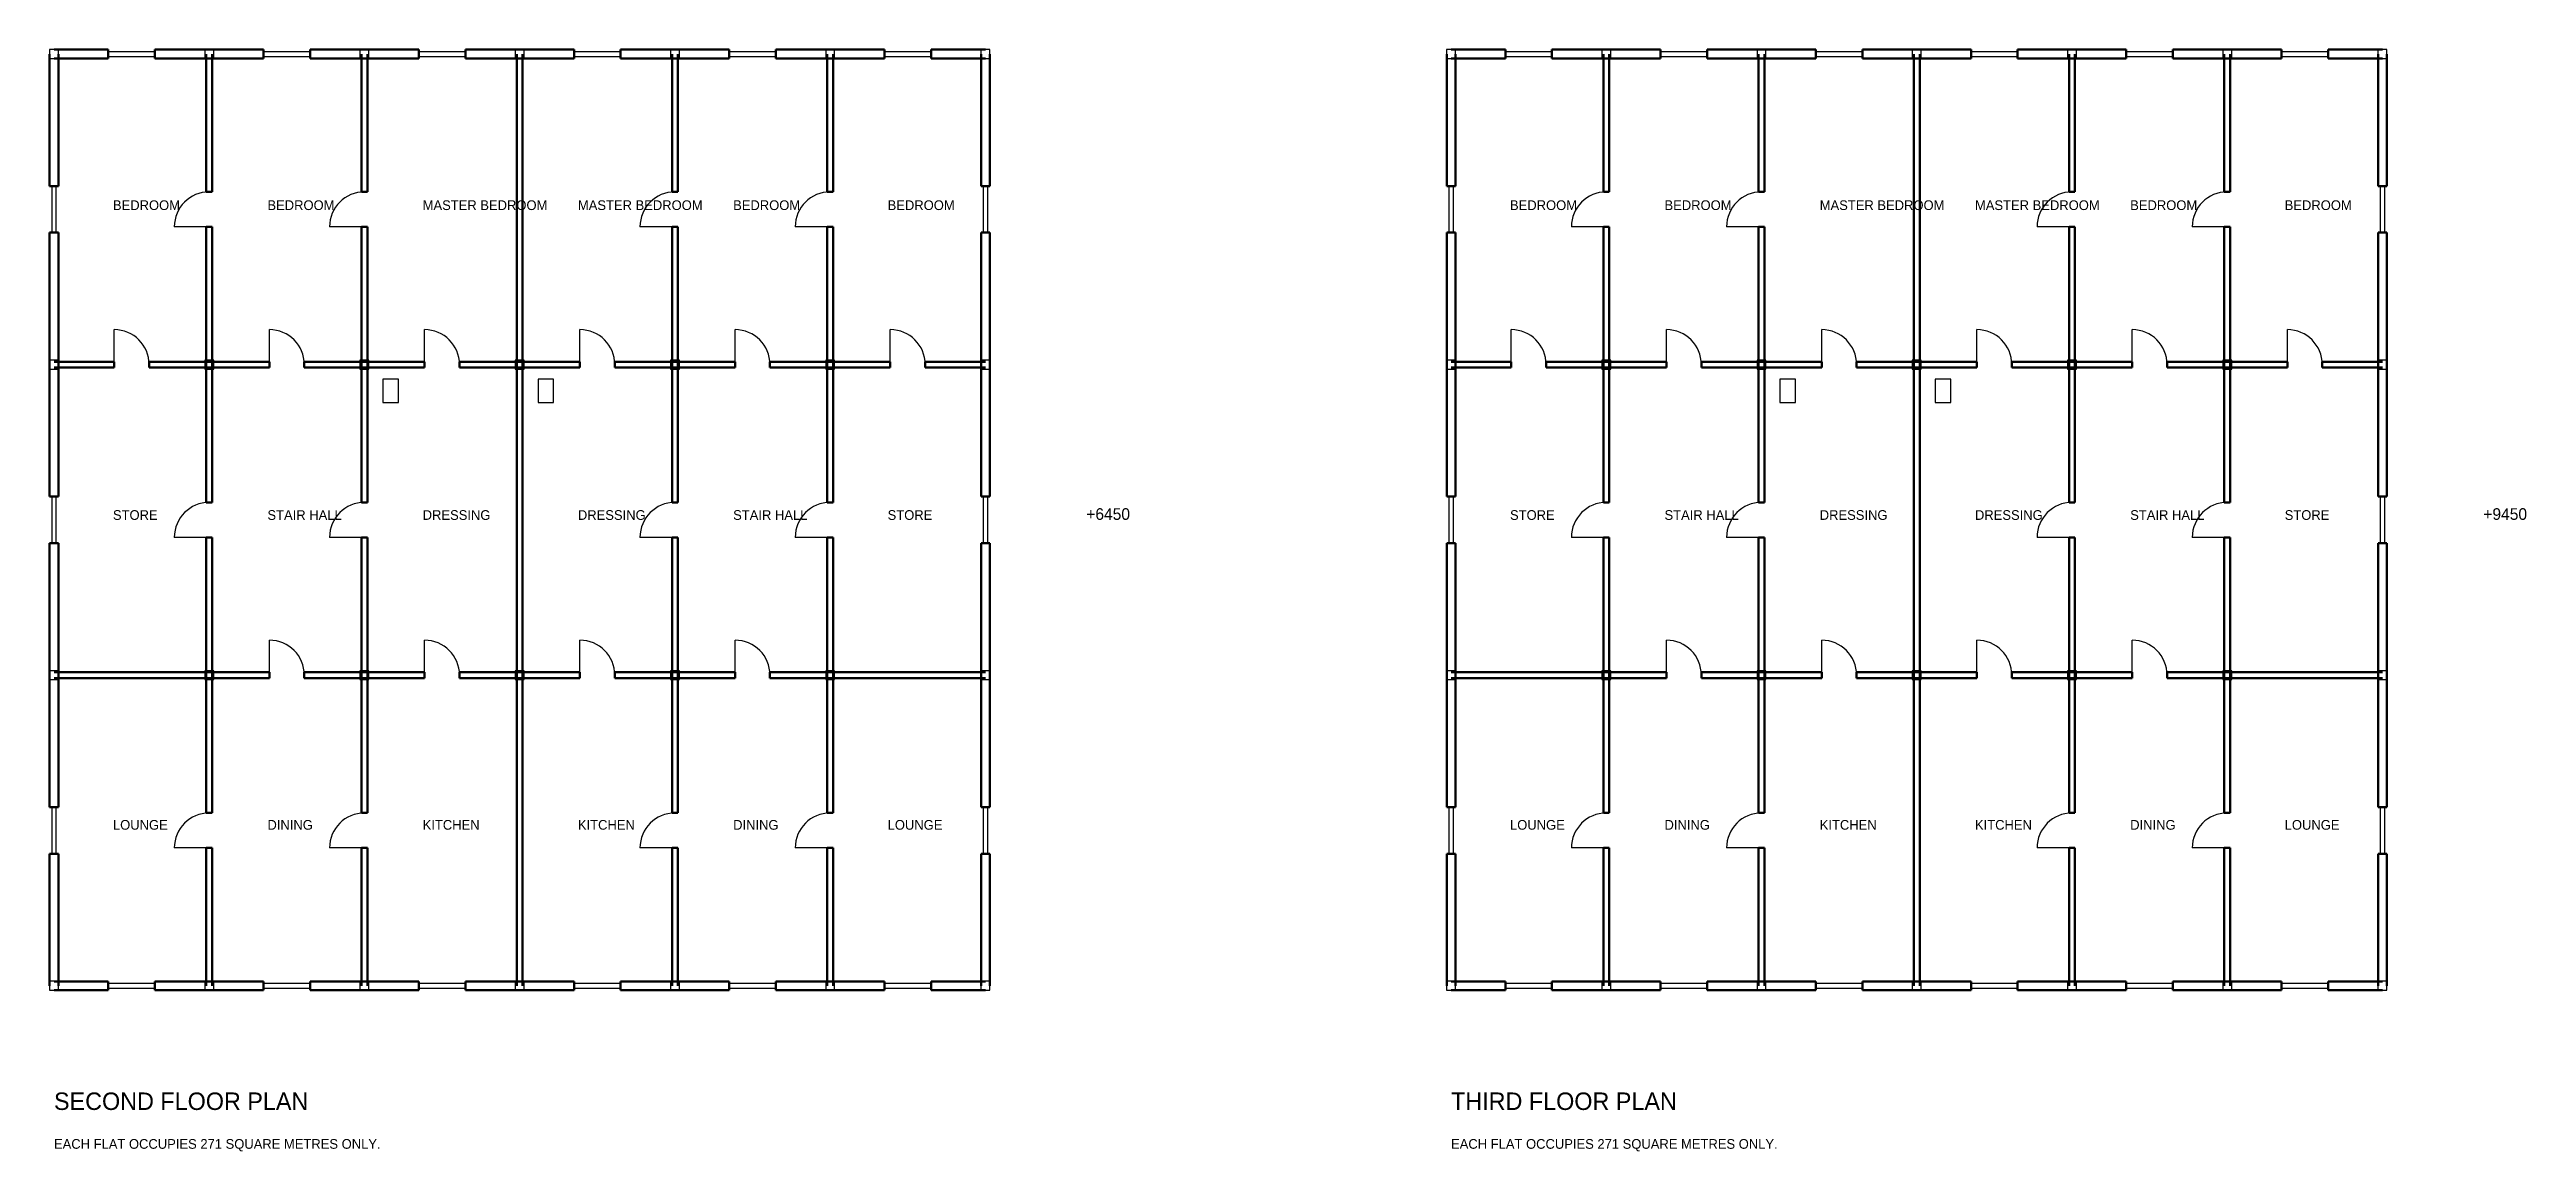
# Model space of a CAD drawing. Header units: metres. Extents: x 0 to 210, y -4 to 24.
# Drawn here: x 71.9 to 135.7, y -4.3 to 24.1 of the extents above; entities that cross this region are included whole.
import ezdxf

# ---------------------------------------------------------------- set-up
doc = ezdxf.new("R2010")
doc.units = ezdxf.units.M
for name, color, linetype in [('COLUMN', 5, 'CONTINUOUS'), ('DOOR', 3, 'CONTINUOUS'), ('SANITARY', 7, 'CONTINUOUS'), ('TEXT', 6, 'CONTINUOUS'), ('WALL', 4, 'CONTINUOUS'), ('WIND', 2, 'CONTINUOUS')]:
    doc.layers.add(name, color=color, linetype=linetype)

msp = doc.modelspace()

# ---------------------------------------------------------------- texts
at = {"layer": 'TEXT'}
for s, height, p in [('BEDROOM', 0.25, (73.5187, 19.9812)), ('BEDROOM', 0.25, (77.5, 19.9812)), ('MASTER BEDROOM', 0.25, (81.5, 19.9812)), ('MASTER BEDROOM', 0.25, (85.5, 19.9812)), ('BEDROOM', 0.25, (89.5, 19.9812)), ('BEDROOM', 0.25, (93.4813, 19.9812)), ('BEDROOM', 0.25, (109.5187, 19.9812)), ('BEDROOM', 0.25, (113.5, 19.9812)), ('MASTER BEDROOM', 0.25, (117.5, 19.9812)), ('MASTER BEDROOM', 0.25, (121.5, 19.9812)), ('BEDROOM', 0.25, (125.5, 19.9812)), ('BEDROOM', 0.25, (129.4812, 19.9812)), ('STORE', 0.25, (73.5187, 12)), ('STAIR HALL', 0.25, (77.5, 12)), ('DRESSING', 0.25, (81.5, 12)), ('DRESSING', 0.25, (85.5, 12)), ('STAIR HALL', 0.25, (89.5, 12)), ('STORE', 0.25, (93.4813, 12)), ('+6450', 0.3, (98.6, 12)), ('STORE', 0.25, (109.5187, 12)), ('STAIR HALL', 0.25, (113.5, 12)), ('DRESSING', 0.25, (117.5, 12)), ('DRESSING', 0.25, (121.5, 12)), ('STAIR HALL', 0.25, (125.5, 12)), ('STORE', 0.25, (129.4812, 12)), ('+9450', 0.3, (134.6, 12)), ('LOUNGE', 0.25, (73.5187, 4.0187)), ('DINING', 0.25, (77.5, 4.0187)), ('KITCHEN', 0.25, (81.5, 4.0187)), ('KITCHEN', 0.25, (85.5, 4.0187)), ('DINING', 0.25, (89.5, 4.0187)), ('LOUNGE', 0.25, (93.4813, 4.0187)), ('LOUNGE', 0.25, (109.5187, 4.0187)), ('DINING', 0.25, (113.5, 4.0187)), ('KITCHEN', 0.25, (117.5, 4.0187)), ('KITCHEN', 0.25, (121.5, 4.0187)), ('DINING', 0.25, (125.5, 4.0187)), ('LOUNGE', 0.25, (129.4812, 4.0187)), ('SECOND FLOOR PLAN', 0.45, (72, -3.2)), ('THIRD FLOOR PLAN', 0.45, (108, -3.2)), ('EACH FLAT OCCUPIES 271 SQUARE METRES ONLY.', 0.25, (72, -4.2)), ('EACH FLAT OCCUPIES 271 SQUARE METRES ONLY.', 0.25, (108, -4.2))]:
    msp.add_text(s, height=height, dxfattribs=at).set_placement(p)

# ---------------------------------------------------------------- linework, layer by layer
at = {"layer": 'COLUMN'}
for points in [[(71.885, 23.885), (72.115, 23.885), (72.115, 24.115), (71.885, 24.115)], [(75.885, 23.885), (76.115, 23.885), (76.115, 24.115), (75.885, 24.115)], [(79.885, 23.885), (80.115, 23.885), (80.115, 24.115), (79.885, 24.115)], [(83.885, 23.885), (84.115, 23.885), (84.115, 24.115), (83.885, 24.115)], [(87.885, 23.885), (88.115, 23.885), (88.115, 24.115), (87.885, 24.115)], [(91.885, 23.885), (92.115, 23.885), (92.115, 24.115), (91.885, 24.115)], [(95.885, 23.885), (96.115, 23.885), (96.115, 24.115), (95.885, 24.115)], [(107.885, 23.885), (108.115, 23.885), (108.115, 24.115), (107.885, 24.115)], [(111.885, 23.885), (112.115, 23.885), (112.115, 24.115), (111.885, 24.115)], [(115.885, 23.885), (116.115, 23.885), (116.115, 24.115), (115.885, 24.115)], [(119.885, 23.885), (120.115, 23.885), (120.115, 24.115), (119.885, 24.115)], [(123.885, 23.885), (124.115, 23.885), (124.115, 24.115), (123.885, 24.115)], [(127.885, 23.885), (128.115, 23.885), (128.115, 24.115), (127.885, 24.115)], [(131.885, 23.885), (132.115, 23.885), (132.115, 24.115), (131.885, 24.115)], [(71.885, 15.885), (72.115, 15.885), (72.115, 16.115), (71.885, 16.115)], [(75.885, 15.885), (76.115, 15.885), (76.115, 16.115), (75.885, 16.115)], [(79.885, 15.885), (80.115, 15.885), (80.115, 16.115), (79.885, 16.115)], [(83.885, 15.885), (84.115, 15.885), (84.115, 16.115), (83.885, 16.115)], [(87.885, 15.885), (88.115, 15.885), (88.115, 16.115), (87.885, 16.115)], [(91.885, 15.885), (92.115, 15.885), (92.115, 16.115), (91.885, 16.115)], [(95.885, 15.885), (96.115, 15.885), (96.115, 16.115), (95.885, 16.115)], [(107.885, 15.885), (108.115, 15.885), (108.115, 16.115), (107.885, 16.115)], [(111.885, 15.885), (112.115, 15.885), (112.115, 16.115), (111.885, 16.115)], [(115.885, 15.885), (116.115, 15.885), (116.115, 16.115), (115.885, 16.115)], [(119.885, 15.885), (120.115, 15.885), (120.115, 16.115), (119.885, 16.115)], [(123.885, 15.885), (124.115, 15.885), (124.115, 16.115), (123.885, 16.115)], [(127.885, 15.885), (128.115, 15.885), (128.115, 16.115), (127.885, 16.115)], [(131.885, 15.885), (132.115, 15.885), (132.115, 16.115), (131.885, 16.115)], [(71.885, 7.885), (72.115, 7.885), (72.115, 8.115), (71.885, 8.115)], [(75.885, 7.885), (76.115, 7.885), (76.115, 8.115), (75.885, 8.115)], [(79.885, 7.885), (80.115, 7.885), (80.115, 8.115), (79.885, 8.115)], [(83.885, 7.885), (84.115, 7.885), (84.115, 8.115), (83.885, 8.115)], [(87.885, 7.885), (88.115, 7.885), (88.115, 8.115), (87.885, 8.115)], [(91.885, 7.885), (92.115, 7.885), (92.115, 8.115), (91.885, 8.115)], [(95.885, 7.885), (96.115, 7.885), (96.115, 8.115), (95.885, 8.115)], [(107.885, 7.885), (108.115, 7.885), (108.115, 8.115), (107.885, 8.115)], [(111.885, 7.885), (112.115, 7.885), (112.115, 8.115), (111.885, 8.115)], [(115.885, 7.885), (116.115, 7.885), (116.115, 8.115), (115.885, 8.115)], [(119.885, 7.885), (120.115, 7.885), (120.115, 8.115), (119.885, 8.115)], [(123.885, 7.885), (124.115, 7.885), (124.115, 8.115), (123.885, 8.115)], [(127.885, 7.885), (128.115, 7.885), (128.115, 8.115), (127.885, 8.115)], [(131.885, 7.885), (132.115, 7.885), (132.115, 8.115), (131.885, 8.115)], [(71.885, -0.115), (72.115, -0.115), (72.115, 0.115), (71.885, 0.115)], [(75.885, -0.115), (76.115, -0.115), (76.115, 0.115), (75.885, 0.115)], [(79.885, -0.115), (80.115, -0.115), (80.115, 0.115), (79.885, 0.115)], [(83.885, -0.115), (84.115, -0.115), (84.115, 0.115), (83.885, 0.115)], [(87.885, -0.115), (88.115, -0.115), (88.115, 0.115), (87.885, 0.115)], [(91.885, -0.115), (92.115, -0.115), (92.115, 0.115), (91.885, 0.115)], [(95.885, -0.115), (96.115, -0.115), (96.115, 0.115), (95.885, 0.115)], [(107.885, -0.115), (108.115, -0.115), (108.115, 0.115), (107.885, 0.115)], [(111.885, -0.115), (112.115, -0.115), (112.115, 0.115), (111.885, 0.115)], [(115.885, -0.115), (116.115, -0.115), (116.115, 0.115), (115.885, 0.115)], [(119.885, -0.115), (120.115, -0.115), (120.115, 0.115), (119.885, 0.115)], [(123.885, -0.115), (124.115, -0.115), (124.115, 0.115), (123.885, 0.115)], [(127.885, -0.115), (128.115, -0.115), (128.115, 0.115), (127.885, 0.115)], [(131.885, -0.115), (132.115, -0.115), (132.115, 0.115), (131.885, 0.115)]]:
    msp.add_lwpolyline(points, close=True, dxfattribs=at)
at = {"layer": 'DOOR'}
for p, q in [((76, 19.55), (75.1, 19.55)), ((80, 19.55), (79.1, 19.55)), ((88, 19.55), (87.1, 19.55)), ((92, 19.55), (91.1, 19.55)), ((112, 19.55), (111.1, 19.55)), ((116, 19.55), (115.1, 19.55)), ((124, 19.55), (123.1, 19.55)), ((128, 19.55), (127.1, 19.55)), ((73.55, 16), (73.55, 16.9)), ((77.55, 16), (77.55, 16.9)), ((81.55, 16), (81.55, 16.9)), ((85.55, 16), (85.55, 16.9)), ((89.55, 16), (89.55, 16.9)), ((93.55, 16), (93.55, 16.9)), ((109.55, 16), (109.55, 16.9)), ((113.55, 16), (113.55, 16.9)), ((117.55, 16), (117.55, 16.9)), ((121.55, 16), (121.55, 16.9)), ((125.55, 16), (125.55, 16.9)), ((129.55, 16), (129.55, 16.9)), ((76, 11.55), (75.1, 11.55)), ((80, 11.55), (79.1, 11.55)), ((88, 11.55), (87.1, 11.55)), ((92, 11.55), (91.1, 11.55)), ((112, 11.55), (111.1, 11.55)), ((116, 11.55), (115.1, 11.55)), ((124, 11.55), (123.1, 11.55)), ((128, 11.55), (127.1, 11.55)), ((77.55, 8), (77.55, 8.9)), ((81.55, 8), (81.55, 8.9)), ((85.55, 8), (85.55, 8.9)), ((89.55, 8), (89.55, 8.9)), ((113.55, 8), (113.55, 8.9)), ((117.55, 8), (117.55, 8.9)), ((121.55, 8), (121.55, 8.9)), ((125.55, 8), (125.55, 8.9)), ((76, 3.55), (75.1, 3.55)), ((80, 3.55), (79.1, 3.55)), ((88, 3.55), (87.1, 3.55)), ((92, 3.55), (91.1, 3.55)), ((112, 3.55), (111.1, 3.55)), ((116, 3.55), (115.1, 3.55)), ((124, 3.55), (123.1, 3.55)), ((128, 3.55), (127.1, 3.55))]:
    msp.add_line(p, q, dxfattribs=at)
for centre, start, end in [((76, 19.55), 90, 180), ((80, 19.55), 90, 180), ((88, 19.55), 90, 180), ((92, 19.55), 90, 180), ((112, 19.55), 90, 180), ((116, 19.55), 90, 180), ((124, 19.55), 90, 180), ((128, 19.55), 90, 180), ((73.55, 16), 0, 90), ((77.55, 16), 0, 90), ((81.55, 16), 0, 90), ((85.55, 16), 0, 90), ((89.55, 16), 0, 90), ((93.55, 16), 0, 90), ((109.55, 16), 0, 90), ((113.55, 16), 0, 90), ((117.55, 16), 0, 90), ((121.55, 16), 0, 90), ((125.55, 16), 0, 90), ((129.55, 16), 0, 90), ((76, 11.55), 90, 180), ((80, 11.55), 90, 180), ((88, 11.55), 90, 180), ((92, 11.55), 90, 180), ((112, 11.55), 90, 180), ((116, 11.55), 90, 180), ((124, 11.55), 90, 180), ((128, 11.55), 90, 180), ((77.55, 8), 0, 90), ((81.55, 8), 0, 90), ((85.55, 8), 0, 90), ((89.55, 8), 0, 90), ((113.55, 8), 0, 90), ((117.55, 8), 0, 90), ((121.55, 8), 0, 90), ((125.55, 8), 0, 90), ((76, 3.55), 90, 180), ((80, 3.55), 90, 180), ((88, 3.55), 90, 180), ((92, 3.55), 90, 180), ((112, 3.55), 90, 180), ((116, 3.55), 90, 180), ((124, 3.55), 90, 180), ((128, 3.55), 90, 180)]:
    msp.add_arc(centre, 0.9, start, end, dxfattribs=at)
at = {"layer": 'SANITARY'}
for points in [[(80.475, 15.025), (80.875, 15.025), (80.875, 15.625), (80.475, 15.625)], [(84.475, 15.025), (84.875, 15.025), (84.875, 15.625), (84.475, 15.625)], [(116.475, 15.025), (116.875, 15.025), (116.875, 15.625), (116.475, 15.625)], [(120.475, 15.025), (120.875, 15.025), (120.875, 15.625), (120.475, 15.625)]]:
    msp.add_lwpolyline(points, close=True, dxfattribs=at)
at = {"layer": 'WALL', "lineweight": 50}
for p, q in [((71.8875, 20.6), (71.8875, 24)), ((73.4, 24.1125), (72, 24.1125)), ((72, 23.8875), (73.4, 23.8875)), ((72.1125, 24), (72.1125, 20.6)), ((73.4, 23.8875), (73.4, 24.1125)), ((76, 24.1125), (74.6, 24.1125)), ((74.6, 23.8875), (74.6, 24.1125)), ((74.6, 23.8875), (76, 23.8875)), ((75.925, 20.45), (75.925, 24)), ((77.4, 24.1125), (76, 24.1125)), ((76, 23.8875), (77.4, 23.8875)), ((76.075, 24), (76.075, 20.45)), ((77.4, 23.8875), (77.4, 24.1125)), ((80, 24.1125), (78.6, 24.1125)), ((78.6, 23.8875), (78.6, 24.1125)), ((78.6, 23.8875), (80, 23.8875)), ((79.925, 20.45), (79.925, 24)), ((81.4, 24.1125), (80, 24.1125)), ((80, 23.8875), (81.4, 23.8875)), ((80.075, 24), (80.075, 20.45)), ((81.4, 23.8875), (81.4, 24.1125)), ((84, 24.1125), (82.6, 24.1125)), ((82.6, 23.8875), (82.6, 24.1125)), ((82.6, 23.8875), (84, 23.8875)), ((83.925, 16), (83.925, 24)), ((85.4, 24.1125), (84, 24.1125)), ((84, 23.8875), (85.4, 23.8875)), ((84.075, 24), (84.075, 16)), ((85.4, 23.8875), (85.4, 24.1125)), ((88, 24.1125), (86.6, 24.1125)), ((86.6, 23.8875), (86.6, 24.1125)), ((86.6, 23.8875), (88, 23.8875)), ((87.925, 20.45), (87.925, 24)), ((89.4, 24.1125), (88, 24.1125)), ((88, 23.8875), (89.4, 23.8875)), ((88.075, 24), (88.075, 20.45)), ((89.4, 23.8875), (89.4, 24.1125)), ((92, 24.1125), (90.6, 24.1125)), ((90.6, 23.8875), (90.6, 24.1125)), ((90.6, 23.8875), (92, 23.8875)), ((91.925, 20.45), (91.925, 24)), ((93.4, 24.1125), (92, 24.1125)), ((92, 23.8875), (93.4, 23.8875)), ((92.075, 24), (92.075, 20.45)), ((93.4, 23.8875), (93.4, 24.1125)), ((96, 24.1125), (94.6, 24.1125)), ((94.6, 23.8875), (94.6, 24.1125)), ((94.6, 23.8875), (96, 23.8875)), ((95.8875, 20.6), (95.8875, 24)), ((96.1125, 24), (96.1125, 20.6)), ((107.8875, 20.6), (107.8875, 24)), ((109.4, 24.1125), (108, 24.1125)), ((108, 23.8875), (109.4, 23.8875)), ((108.1125, 24), (108.1125, 20.6)), ((109.4, 23.8875), (109.4, 24.1125)), ((112, 24.1125), (110.6, 24.1125)), ((110.6, 23.8875), (110.6, 24.1125)), ((110.6, 23.8875), (112, 23.8875)), ((111.925, 20.45), (111.925, 24)), ((113.4, 24.1125), (112, 24.1125)), ((112, 23.8875), (113.4, 23.8875)), ((112.075, 24), (112.075, 20.45)), ((113.4, 23.8875), (113.4, 24.1125)), ((116, 24.1125), (114.6, 24.1125)), ((114.6, 23.8875), (114.6, 24.1125)), ((114.6, 23.8875), (116, 23.8875)), ((115.925, 20.45), (115.925, 24)), ((117.4, 24.1125), (116, 24.1125)), ((116, 23.8875), (117.4, 23.8875)), ((116.075, 24), (116.075, 20.45)), ((117.4, 23.8875), (117.4, 24.1125)), ((120, 24.1125), (118.6, 24.1125)), ((118.6, 23.8875), (118.6, 24.1125)), ((118.6, 23.8875), (120, 23.8875)), ((119.925, 16), (119.925, 24)), ((121.4, 24.1125), (120, 24.1125)), ((120, 23.8875), (121.4, 23.8875)), ((120.075, 24), (120.075, 16)), ((121.4, 23.8875), (121.4, 24.1125)), ((124, 24.1125), (122.6, 24.1125)), ((122.6, 23.8875), (122.6, 24.1125)), ((122.6, 23.8875), (124, 23.8875)), ((123.925, 20.45), (123.925, 24)), ((125.4, 24.1125), (124, 24.1125)), ((124, 23.8875), (125.4, 23.8875)), ((124.075, 24), (124.075, 20.45)), ((125.4, 23.8875), (125.4, 24.1125)), ((128, 24.1125), (126.6, 24.1125)), ((126.6, 23.8875), (126.6, 24.1125)), ((126.6, 23.8875), (128, 23.8875)), ((127.925, 20.45), (127.925, 24)), ((129.4, 24.1125), (128, 24.1125)), ((128, 23.8875), (129.4, 23.8875)), ((128.075, 24), (128.075, 20.45)), ((129.4, 23.8875), (129.4, 24.1125)), ((132, 24.1125), (130.6, 24.1125)), ((130.6, 23.8875), (130.6, 24.1125)), ((130.6, 23.8875), (132, 23.8875)), ((131.8875, 20.6), (131.8875, 24)), ((132.1125, 24), (132.1125, 20.6)), ((71.8875, 20.6), (72.1125, 20.6)), ((75.925, 20.45), (76.075, 20.45)), ((79.925, 20.45), (80.075, 20.45)), ((87.925, 20.45), (88.075, 20.45)), ((91.925, 20.45), (92.075, 20.45)), ((95.8875, 20.6), (96.1125, 20.6)), ((107.8875, 20.6), (108.1125, 20.6)), ((111.925, 20.45), (112.075, 20.45)), ((115.925, 20.45), (116.075, 20.45)), ((123.925, 20.45), (124.075, 20.45)), ((127.925, 20.45), (128.075, 20.45)), ((131.8875, 20.6), (132.1125, 20.6)), ((71.8875, 16), (71.8875, 19.4)), ((71.8875, 19.4), (72.1125, 19.4)), ((72.1125, 19.4), (72.1125, 16)), ((75.925, 16), (75.925, 19.55)), ((75.925, 19.55), (76.075, 19.55)), ((76.075, 19.55), (76.075, 16)), ((79.925, 16), (79.925, 19.55)), ((79.925, 19.55), (80.075, 19.55)), ((80.075, 19.55), (80.075, 16)), ((87.925, 16), (87.925, 19.55)), ((87.925, 19.55), (88.075, 19.55)), ((88.075, 19.55), (88.075, 16)), ((91.925, 16), (91.925, 19.55)), ((91.925, 19.55), (92.075, 19.55)), ((92.075, 19.55), (92.075, 16)), ((95.8875, 16), (95.8875, 19.4)), ((95.8875, 19.4), (96.1125, 19.4)), ((96.1125, 19.4), (96.1125, 16)), ((107.8875, 16), (107.8875, 19.4)), ((107.8875, 19.4), (108.1125, 19.4)), ((108.1125, 19.4), (108.1125, 16)), ((111.925, 16), (111.925, 19.55)), ((111.925, 19.55), (112.075, 19.55)), ((112.075, 19.55), (112.075, 16)), ((115.925, 16), (115.925, 19.55)), ((115.925, 19.55), (116.075, 19.55)), ((116.075, 19.55), (116.075, 16)), ((123.925, 16), (123.925, 19.55)), ((123.925, 19.55), (124.075, 19.55)), ((124.075, 19.55), (124.075, 16)), ((127.925, 16), (127.925, 19.55)), ((127.925, 19.55), (128.075, 19.55)), ((128.075, 19.55), (128.075, 16)), ((131.8875, 16), (131.8875, 19.4)), ((131.8875, 19.4), (132.1125, 19.4)), ((132.1125, 19.4), (132.1125, 16)), ((71.8875, 12.6), (71.8875, 16)), ((73.55, 16.075), (72, 16.075)), ((72.1125, 16), (72.1125, 12.6)), ((73.55, 15.925), (73.55, 16.075)), ((76, 16.075), (74.45, 16.075)), ((74.45, 15.925), (74.45, 16.075)), ((75.925, 12.45), (75.925, 16)), ((77.55, 16.075), (76, 16.075)), ((76.075, 16), (76.075, 12.45)), ((77.55, 15.925), (77.55, 16.075)), ((80, 16.075), (78.45, 16.075)), ((78.45, 15.925), (78.45, 16.075)), ((79.925, 12.45), (79.925, 16)), ((81.55, 16.075), (80, 16.075)), ((80.075, 16), (80.075, 12.45)), ((81.55, 15.925), (81.55, 16.075)), ((84, 16.075), (82.45, 16.075)), ((82.45, 15.925), (82.45, 16.075)), ((83.925, 8), (83.925, 16)), ((85.55, 16.075), (84, 16.075)), ((84.075, 16), (84.075, 8)), ((85.55, 15.925), (85.55, 16.075)), ((88, 16.075), (86.45, 16.075)), ((86.45, 15.925), (86.45, 16.075)), ((87.925, 12.45), (87.925, 16)), ((89.55, 16.075), (88, 16.075)), ((88.075, 16), (88.075, 12.45)), ((89.55, 15.925), (89.55, 16.075)), ((92, 16.075), (90.45, 16.075)), ((90.45, 15.925), (90.45, 16.075)), ((91.925, 12.45), (91.925, 16)), ((93.55, 16.075), (92, 16.075)), ((92.075, 16), (92.075, 12.45)), ((93.55, 15.925), (93.55, 16.075)), ((96, 16.075), (94.45, 16.075)), ((94.45, 15.925), (94.45, 16.075)), ((95.8875, 12.6), (95.8875, 16)), ((96.1125, 16), (96.1125, 12.6)), ((107.8875, 12.6), (107.8875, 16)), ((109.55, 16.075), (108, 16.075)), ((108.1125, 16), (108.1125, 12.6)), ((109.55, 15.925), (109.55, 16.075)), ((112, 16.075), (110.45, 16.075)), ((110.45, 15.925), (110.45, 16.075)), ((111.925, 12.45), (111.925, 16)), ((113.55, 16.075), (112, 16.075)), ((112.075, 16), (112.075, 12.45)), ((113.55, 15.925), (113.55, 16.075)), ((116, 16.075), (114.45, 16.075)), ((114.45, 15.925), (114.45, 16.075)), ((115.925, 12.45), (115.925, 16)), ((117.55, 16.075), (116, 16.075)), ((116.075, 16), (116.075, 12.45)), ((117.55, 15.925), (117.55, 16.075)), ((120, 16.075), (118.45, 16.075)), ((118.45, 15.925), (118.45, 16.075)), ((119.925, 8), (119.925, 16)), ((121.55, 16.075), (120, 16.075)), ((120.075, 16), (120.075, 8)), ((121.55, 15.925), (121.55, 16.075)), ((124, 16.075), (122.45, 16.075)), ((122.45, 15.925), (122.45, 16.075)), ((123.925, 12.45), (123.925, 16)), ((125.55, 16.075), (124, 16.075)), ((124.075, 16), (124.075, 12.45)), ((125.55, 15.925), (125.55, 16.075)), ((128, 16.075), (126.45, 16.075)), ((126.45, 15.925), (126.45, 16.075)), ((127.925, 12.45), (127.925, 16)), ((129.55, 16.075), (128, 16.075)), ((128.075, 16), (128.075, 12.45)), ((129.55, 15.925), (129.55, 16.075)), ((132, 16.075), (130.45, 16.075)), ((130.45, 15.925), (130.45, 16.075)), ((131.8875, 12.6), (131.8875, 16)), ((132.1125, 16), (132.1125, 12.6)), ((72, 15.925), (73.55, 15.925)), ((74.45, 15.925), (76, 15.925)), ((76, 15.925), (77.55, 15.925)), ((78.45, 15.925), (80, 15.925)), ((80, 15.925), (81.55, 15.925)), ((82.45, 15.925), (84, 15.925)), ((84, 15.925), (85.55, 15.925)), ((86.45, 15.925), (88, 15.925)), ((88, 15.925), (89.55, 15.925)), ((90.45, 15.925), (92, 15.925)), ((92, 15.925), (93.55, 15.925)), ((94.45, 15.925), (96, 15.925)), ((108, 15.925), (109.55, 15.925)), ((110.45, 15.925), (112, 15.925)), ((112, 15.925), (113.55, 15.925)), ((114.45, 15.925), (116, 15.925)), ((116, 15.925), (117.55, 15.925)), ((118.45, 15.925), (120, 15.925)), ((120, 15.925), (121.55, 15.925)), ((122.45, 15.925), (124, 15.925)), ((124, 15.925), (125.55, 15.925)), ((126.45, 15.925), (128, 15.925)), ((128, 15.925), (129.55, 15.925)), ((130.45, 15.925), (132, 15.925)), ((71.8875, 12.6), (72.1125, 12.6)), ((75.925, 12.45), (76.075, 12.45)), ((79.925, 12.45), (80.075, 12.45)), ((87.925, 12.45), (88.075, 12.45)), ((91.925, 12.45), (92.075, 12.45)), ((95.8875, 12.6), (96.1125, 12.6)), ((107.8875, 12.6), (108.1125, 12.6)), ((111.925, 12.45), (112.075, 12.45)), ((115.925, 12.45), (116.075, 12.45)), ((123.925, 12.45), (124.075, 12.45)), ((127.925, 12.45), (128.075, 12.45)), ((131.8875, 12.6), (132.1125, 12.6)), ((75.925, 8), (75.925, 11.55)), ((75.925, 11.55), (76.075, 11.55)), ((76.075, 11.55), (76.075, 8)), ((79.925, 8), (79.925, 11.55)), ((79.925, 11.55), (80.075, 11.55)), ((80.075, 11.55), (80.075, 8)), ((87.925, 8), (87.925, 11.55)), ((87.925, 11.55), (88.075, 11.55)), ((88.075, 11.55), (88.075, 8)), ((91.925, 8), (91.925, 11.55)), ((91.925, 11.55), (92.075, 11.55)), ((92.075, 11.55), (92.075, 8)), ((111.925, 8), (111.925, 11.55)), ((111.925, 11.55), (112.075, 11.55)), ((112.075, 11.55), (112.075, 8)), ((115.925, 8), (115.925, 11.55)), ((115.925, 11.55), (116.075, 11.55)), ((116.075, 11.55), (116.075, 8)), ((123.925, 8), (123.925, 11.55)), ((123.925, 11.55), (124.075, 11.55)), ((124.075, 11.55), (124.075, 8)), ((127.925, 8), (127.925, 11.55)), ((127.925, 11.55), (128.075, 11.55)), ((128.075, 11.55), (128.075, 8)), ((71.8875, 8), (71.8875, 11.4)), ((71.8875, 11.4), (72.1125, 11.4)), ((72.1125, 11.4), (72.1125, 8)), ((95.8875, 8), (95.8875, 11.4)), ((95.8875, 11.4), (96.1125, 11.4)), ((96.1125, 11.4), (96.1125, 8)), ((107.8875, 8), (107.8875, 11.4)), ((107.8875, 11.4), (108.1125, 11.4)), ((108.1125, 11.4), (108.1125, 8)), ((131.8875, 8), (131.8875, 11.4)), ((131.8875, 11.4), (132.1125, 11.4)), ((132.1125, 11.4), (132.1125, 8)), ((71.8875, 4.6), (71.8875, 8)), ((76, 8.075), (72, 8.075)), ((72, 7.925), (76, 7.925)), ((72.1125, 8), (72.1125, 4.6)), ((75.925, 4.45), (75.925, 8)), ((77.55, 8.075), (76, 8.075)), ((76, 7.925), (77.55, 7.925)), ((76.075, 8), (76.075, 4.45)), ((77.55, 7.925), (77.55, 8.075)), ((80, 8.075), (78.45, 8.075)), ((78.45, 7.925), (78.45, 8.075)), ((78.45, 7.925), (80, 7.925)), ((79.925, 4.45), (79.925, 8)), ((81.55, 8.075), (80, 8.075)), ((80, 7.925), (81.55, 7.925)), ((80.075, 8), (80.075, 4.45)), ((81.55, 7.925), (81.55, 8.075)), ((84, 8.075), (82.45, 8.075)), ((82.45, 7.925), (82.45, 8.075)), ((82.45, 7.925), (84, 7.925)), ((83.925, 0), (83.925, 8)), ((85.55, 8.075), (84, 8.075)), ((84, 7.925), (85.55, 7.925)), ((84.075, 8), (84.075, 0)), ((85.55, 7.925), (85.55, 8.075)), ((88, 8.075), (86.45, 8.075)), ((86.45, 7.925), (86.45, 8.075)), ((86.45, 7.925), (88, 7.925)), ((87.925, 4.45), (87.925, 8)), ((89.55, 8.075), (88, 8.075)), ((88, 7.925), (89.55, 7.925)), ((88.075, 8), (88.075, 4.45)), ((89.55, 7.925), (89.55, 8.075)), ((92, 8.075), (90.45, 8.075)), ((90.45, 7.925), (90.45, 8.075)), ((90.45, 7.925), (92, 7.925)), ((91.925, 4.45), (91.925, 8)), ((96, 8.075), (92, 8.075)), ((92, 7.925), (96, 7.925)), ((92.075, 8), (92.075, 4.45)), ((95.8875, 4.6), (95.8875, 8)), ((96.1125, 8), (96.1125, 4.6)), ((107.8875, 4.6), (107.8875, 8)), ((112, 8.075), (108, 8.075)), ((108, 7.925), (112, 7.925)), ((108.1125, 8), (108.1125, 4.6)), ((111.925, 4.45), (111.925, 8)), ((113.55, 8.075), (112, 8.075)), ((112, 7.925), (113.55, 7.925)), ((112.075, 8), (112.075, 4.45)), ((113.55, 7.925), (113.55, 8.075)), ((116, 8.075), (114.45, 8.075)), ((114.45, 7.925), (114.45, 8.075)), ((114.45, 7.925), (116, 7.925)), ((115.925, 4.45), (115.925, 8)), ((117.55, 8.075), (116, 8.075)), ((116, 7.925), (117.55, 7.925)), ((116.075, 8), (116.075, 4.45)), ((117.55, 7.925), (117.55, 8.075)), ((120, 8.075), (118.45, 8.075)), ((118.45, 7.925), (118.45, 8.075)), ((118.45, 7.925), (120, 7.925)), ((119.925, 0), (119.925, 8)), ((121.55, 8.075), (120, 8.075)), ((120, 7.925), (121.55, 7.925)), ((120.075, 8), (120.075, 0)), ((121.55, 7.925), (121.55, 8.075)), ((124, 8.075), (122.45, 8.075)), ((122.45, 7.925), (122.45, 8.075)), ((122.45, 7.925), (124, 7.925)), ((123.925, 4.45), (123.925, 8)), ((125.55, 8.075), (124, 8.075)), ((124, 7.925), (125.55, 7.925)), ((124.075, 8), (124.075, 4.45)), ((125.55, 7.925), (125.55, 8.075)), ((128, 8.075), (126.45, 8.075)), ((126.45, 7.925), (126.45, 8.075)), ((126.45, 7.925), (128, 7.925)), ((127.925, 4.45), (127.925, 8)), ((132, 8.075), (128, 8.075)), ((128, 7.925), (132, 7.925)), ((128.075, 8), (128.075, 4.45)), ((131.8875, 4.6), (131.8875, 8)), ((132.1125, 8), (132.1125, 4.6)), ((71.8875, 4.6), (72.1125, 4.6)), ((95.8875, 4.6), (96.1125, 4.6)), ((107.8875, 4.6), (108.1125, 4.6)), ((131.8875, 4.6), (132.1125, 4.6)), ((75.925, 4.45), (76.075, 4.45)), ((79.925, 4.45), (80.075, 4.45)), ((87.925, 4.45), (88.075, 4.45)), ((91.925, 4.45), (92.075, 4.45)), ((111.925, 4.45), (112.075, 4.45)), ((115.925, 4.45), (116.075, 4.45)), ((123.925, 4.45), (124.075, 4.45)), ((127.925, 4.45), (128.075, 4.45)), ((71.8875, 0), (71.8875, 3.4)), ((71.8875, 3.4), (72.1125, 3.4)), ((72.1125, 3.4), (72.1125, 0)), ((75.925, 0), (75.925, 3.55)), ((75.925, 3.55), (76.075, 3.55)), ((76.075, 3.55), (76.075, 0)), ((79.925, 0), (79.925, 3.55)), ((79.925, 3.55), (80.075, 3.55)), ((80.075, 3.55), (80.075, 0)), ((87.925, 0), (87.925, 3.55)), ((87.925, 3.55), (88.075, 3.55)), ((88.075, 3.55), (88.075, 0)), ((91.925, 0), (91.925, 3.55)), ((91.925, 3.55), (92.075, 3.55)), ((92.075, 3.55), (92.075, 0)), ((95.8875, 0), (95.8875, 3.4)), ((95.8875, 3.4), (96.1125, 3.4)), ((96.1125, 3.4), (96.1125, 0)), ((107.8875, 0), (107.8875, 3.4)), ((107.8875, 3.4), (108.1125, 3.4)), ((108.1125, 3.4), (108.1125, 0)), ((111.925, 0), (111.925, 3.55)), ((111.925, 3.55), (112.075, 3.55)), ((112.075, 3.55), (112.075, 0)), ((115.925, 0), (115.925, 3.55)), ((115.925, 3.55), (116.075, 3.55)), ((116.075, 3.55), (116.075, 0)), ((123.925, 0), (123.925, 3.55)), ((123.925, 3.55), (124.075, 3.55)), ((124.075, 3.55), (124.075, 0)), ((127.925, 0), (127.925, 3.55)), ((127.925, 3.55), (128.075, 3.55)), ((128.075, 3.55), (128.075, 0)), ((131.8875, 0), (131.8875, 3.4)), ((131.8875, 3.4), (132.1125, 3.4)), ((132.1125, 3.4), (132.1125, 0)), ((73.4, 0.1125), (72, 0.1125)), ((73.4, -0.1125), (73.4, 0.1125)), ((76, 0.1125), (74.6, 0.1125)), ((74.6, -0.1125), (74.6, 0.1125)), ((77.4, 0.1125), (76, 0.1125)), ((77.4, -0.1125), (77.4, 0.1125)), ((80, 0.1125), (78.6, 0.1125)), ((78.6, -0.1125), (78.6, 0.1125)), ((81.4, 0.1125), (80, 0.1125)), ((81.4, -0.1125), (81.4, 0.1125)), ((84, 0.1125), (82.6, 0.1125)), ((82.6, -0.1125), (82.6, 0.1125)), ((85.4, 0.1125), (84, 0.1125)), ((85.4, -0.1125), (85.4, 0.1125)), ((88, 0.1125), (86.6, 0.1125)), ((86.6, -0.1125), (86.6, 0.1125)), ((89.4, 0.1125), (88, 0.1125)), ((89.4, -0.1125), (89.4, 0.1125)), ((92, 0.1125), (90.6, 0.1125)), ((90.6, -0.1125), (90.6, 0.1125)), ((93.4, 0.1125), (92, 0.1125)), ((93.4, -0.1125), (93.4, 0.1125)), ((96, 0.1125), (94.6, 0.1125)), ((94.6, -0.1125), (94.6, 0.1125)), ((109.4, 0.1125), (108, 0.1125)), ((109.4, -0.1125), (109.4, 0.1125)), ((112, 0.1125), (110.6, 0.1125)), ((110.6, -0.1125), (110.6, 0.1125)), ((113.4, 0.1125), (112, 0.1125)), ((113.4, -0.1125), (113.4, 0.1125)), ((116, 0.1125), (114.6, 0.1125)), ((114.6, -0.1125), (114.6, 0.1125)), ((117.4, 0.1125), (116, 0.1125)), ((117.4, -0.1125), (117.4, 0.1125)), ((120, 0.1125), (118.6, 0.1125)), ((118.6, -0.1125), (118.6, 0.1125)), ((121.4, 0.1125), (120, 0.1125)), ((121.4, -0.1125), (121.4, 0.1125)), ((124, 0.1125), (122.6, 0.1125)), ((122.6, -0.1125), (122.6, 0.1125)), ((125.4, 0.1125), (124, 0.1125)), ((125.4, -0.1125), (125.4, 0.1125)), ((128, 0.1125), (126.6, 0.1125)), ((126.6, -0.1125), (126.6, 0.1125)), ((129.4, 0.1125), (128, 0.1125)), ((129.4, -0.1125), (129.4, 0.1125)), ((132, 0.1125), (130.6, 0.1125)), ((130.6, -0.1125), (130.6, 0.1125)), ((72, -0.1125), (73.4, -0.1125)), ((74.6, -0.1125), (76, -0.1125)), ((76, -0.1125), (77.4, -0.1125)), ((78.6, -0.1125), (80, -0.1125)), ((80, -0.1125), (81.4, -0.1125)), ((82.6, -0.1125), (84, -0.1125)), ((84, -0.1125), (85.4, -0.1125)), ((86.6, -0.1125), (88, -0.1125)), ((88, -0.1125), (89.4, -0.1125)), ((90.6, -0.1125), (92, -0.1125)), ((92, -0.1125), (93.4, -0.1125)), ((94.6, -0.1125), (96, -0.1125)), ((108, -0.1125), (109.4, -0.1125)), ((110.6, -0.1125), (112, -0.1125)), ((112, -0.1125), (113.4, -0.1125)), ((114.6, -0.1125), (116, -0.1125)), ((116, -0.1125), (117.4, -0.1125)), ((118.6, -0.1125), (120, -0.1125)), ((120, -0.1125), (121.4, -0.1125)), ((122.6, -0.1125), (124, -0.1125)), ((124, -0.1125), (125.4, -0.1125)), ((126.6, -0.1125), (128, -0.1125)), ((128, -0.1125), (129.4, -0.1125)), ((130.6, -0.1125), (132, -0.1125))]:
    msp.add_line(p, q, dxfattribs=at)
at = {"layer": 'WIND'}
for points in [[(73.4, 23.94), (74.6, 23.94), (74.6, 24.06), (73.4, 24.06)], [(77.4, 23.94), (78.6, 23.94), (78.6, 24.06), (77.4, 24.06)], [(81.4, 23.94), (82.6, 23.94), (82.6, 24.06), (81.4, 24.06)], [(85.4, 23.94), (86.6, 23.94), (86.6, 24.06), (85.4, 24.06)], [(89.4, 23.94), (90.6, 23.94), (90.6, 24.06), (89.4, 24.06)], [(93.4, 23.94), (94.6, 23.94), (94.6, 24.06), (93.4, 24.06)], [(109.4, 23.94), (110.6, 23.94), (110.6, 24.06), (109.4, 24.06)], [(113.4, 23.94), (114.6, 23.94), (114.6, 24.06), (113.4, 24.06)], [(117.4, 23.94), (118.6, 23.94), (118.6, 24.06), (117.4, 24.06)], [(121.4, 23.94), (122.6, 23.94), (122.6, 24.06), (121.4, 24.06)], [(125.4, 23.94), (126.6, 23.94), (126.6, 24.06), (125.4, 24.06)], [(129.4, 23.94), (130.6, 23.94), (130.6, 24.06), (129.4, 24.06)], [(71.94, 19.4), (72.06, 19.4), (72.06, 20.6), (71.94, 20.6)], [(95.94, 19.4), (96.06, 19.4), (96.06, 20.6), (95.94, 20.6)], [(107.94, 19.4), (108.06, 19.4), (108.06, 20.6), (107.94, 20.6)], [(131.94, 19.4), (132.06, 19.4), (132.06, 20.6), (131.94, 20.6)], [(71.94, 11.4), (72.06, 11.4), (72.06, 12.6), (71.94, 12.6)], [(95.94, 11.4), (96.06, 11.4), (96.06, 12.6), (95.94, 12.6)], [(107.94, 11.4), (108.06, 11.4), (108.06, 12.6), (107.94, 12.6)], [(131.94, 11.4), (132.06, 11.4), (132.06, 12.6), (131.94, 12.6)], [(71.94, 3.4), (72.06, 3.4), (72.06, 4.6), (71.94, 4.6)], [(95.94, 3.4), (96.06, 3.4), (96.06, 4.6), (95.94, 4.6)], [(107.94, 3.4), (108.06, 3.4), (108.06, 4.6), (107.94, 4.6)], [(131.94, 3.4), (132.06, 3.4), (132.06, 4.6), (131.94, 4.6)], [(73.4, -0.06), (74.6, -0.06), (74.6, 0.06), (73.4, 0.06)], [(77.4, -0.06), (78.6, -0.06), (78.6, 0.06), (77.4, 0.06)], [(81.4, -0.06), (82.6, -0.06), (82.6, 0.06), (81.4, 0.06)], [(85.4, -0.06), (86.6, -0.06), (86.6, 0.06), (85.4, 0.06)], [(89.4, -0.06), (90.6, -0.06), (90.6, 0.06), (89.4, 0.06)], [(93.4, -0.06), (94.6, -0.06), (94.6, 0.06), (93.4, 0.06)], [(109.4, -0.06), (110.6, -0.06), (110.6, 0.06), (109.4, 0.06)], [(113.4, -0.06), (114.6, -0.06), (114.6, 0.06), (113.4, 0.06)], [(117.4, -0.06), (118.6, -0.06), (118.6, 0.06), (117.4, 0.06)], [(121.4, -0.06), (122.6, -0.06), (122.6, 0.06), (121.4, 0.06)], [(125.4, -0.06), (126.6, -0.06), (126.6, 0.06), (125.4, 0.06)], [(129.4, -0.06), (130.6, -0.06), (130.6, 0.06), (129.4, 0.06)]]:
    msp.add_lwpolyline(points, close=True, dxfattribs=at)

msp.set_redraw_order([(e.dxf.handle, doc.entitydb.next_handle()) for e in msp.query("TEXT MTEXT ATTDEF DIMENSION ARC_DIMENSION")])  # texts and dimensions are drawn at this point

doc.saveas('drawing.dxf')
